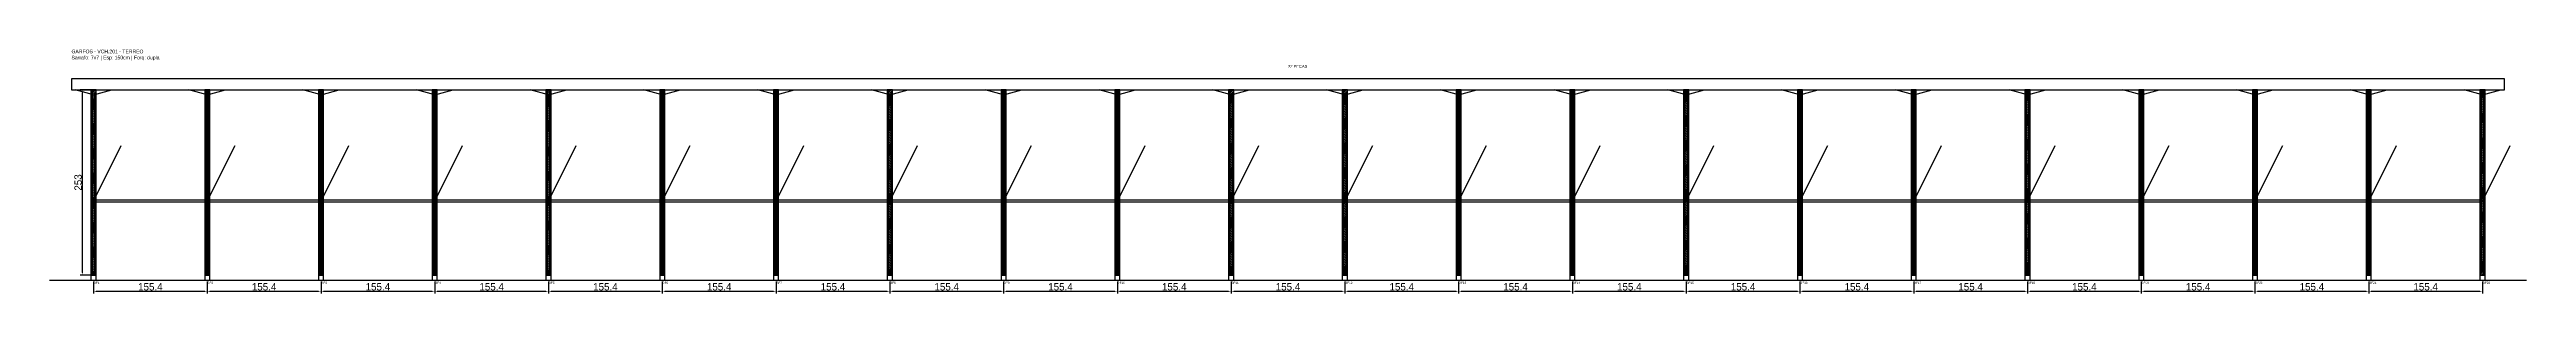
# Model space of a CAD drawing. Header units: metres. Extents: x -30 to 3353, y -25 to 308.
import ezdxf

# ---------------------------------------------------------------- set-up
doc = ezdxf.new("R2010")
doc.units = ezdxf.units.M
for name, color, linetype in [('BARRA_ANCORAGEM', 1, 'Continuous'), ('COTA', 241, 'Continuous'), ('GARFOS OK', 3, 'Continuous'), ('NOME DA VIGA', 6, 'Continuous'), ('SARR_7x7', 40, 'Continuous'), ('TIRAS REESCORAMENTO', 252, 'Continuous'), ('VIGAS', 3, 'Continuous')]:
    doc.layers.add(name, color=color, linetype=linetype)
doc.dimstyles.new('EZ DXF', dxfattribs={"dimtxt": 10, "dimasz": 3.5, "dimexe": 3, "dimexo": 1.5, "dimgap": 1, "dimtad": 1, "dimdec": 1, "dimdsep": 46, "dimcen": 2.5, "dimazin": 3, "dimtfac": 1, "dimtmove": 0, "dimatfit": 3})

msp = doc.modelspace()

# ---------------------------------------------------------------- hatches: boundary and pattern name
at = {"layer": 'COTA'}
h = msp.add_hatch(dxfattribs=at)
h.set_pattern_fill('ANSI31', scale=0.5)
h.paths.add_polyline_path([(26.5, 0), (33.5, 0), (33.5, 253), (26.5, 253)])
h = msp.add_hatch(dxfattribs=at)
h.set_pattern_fill('ANSI31', scale=0.5)
h.paths.add_polyline_path([(181.87, 0), (188.87, 0), (188.87, 253), (181.87, 253)])
h = msp.add_hatch(dxfattribs=at)
h.set_pattern_fill('ANSI31', scale=0.5)
h.paths.add_polyline_path([(337.24, 0), (344.24, 0), (344.24, 253), (337.24, 253)])
h = msp.add_hatch(dxfattribs=at)
h.set_pattern_fill('ANSI31', scale=0.5)
h.paths.add_polyline_path([(492.6, 0), (499.6, 0), (499.6, 253), (492.6, 253)])
h = msp.add_hatch(dxfattribs=at)
h.set_pattern_fill('ANSI31', scale=0.5)
h.paths.add_polyline_path([(647.97, 0), (654.97, 0), (654.97, 253), (647.97, 253)])
h = msp.add_hatch(dxfattribs=at)
h.set_pattern_fill('ANSI31', scale=0.5)
h.paths.add_polyline_path([(803.34, 0), (810.34, 0), (810.34, 253), (803.34, 253)])
h = msp.add_hatch(dxfattribs=at)
h.set_pattern_fill('ANSI31', scale=0.5)
h.paths.add_polyline_path([(958.71, 0), (965.71, 0), (965.71, 253), (958.71, 253)])
h = msp.add_hatch(dxfattribs=at)
h.set_pattern_fill('ANSI31', scale=0.5)
h.paths.add_polyline_path([(1114.07, 0), (1121.07, 0), (1121.07, 253), (1114.07, 253)])
h = msp.add_hatch(dxfattribs=at)
h.set_pattern_fill('ANSI31', scale=0.5)
h.paths.add_polyline_path([(1269.44, 0), (1276.44, 0), (1276.44, 253), (1269.44, 253)])
h = msp.add_hatch(dxfattribs=at)
h.set_pattern_fill('ANSI31', scale=0.5)
h.paths.add_polyline_path([(1424.81, 0), (1431.81, 0), (1431.81, 253), (1424.81, 253)])
h = msp.add_hatch(dxfattribs=at)
h.set_pattern_fill('ANSI31', scale=0.5)
h.paths.add_polyline_path([(1580.18, 0), (1587.18, 0), (1587.18, 253), (1580.18, 253)])
h = msp.add_hatch(dxfattribs=at)
h.set_pattern_fill('ANSI31', scale=0.5)
h.paths.add_polyline_path([(1735.54, 0), (1742.54, 0), (1742.54, 253), (1735.54, 253)])
h = msp.add_hatch(dxfattribs=at)
h.set_pattern_fill('ANSI31', scale=0.5)
h.paths.add_polyline_path([(1890.91, 0), (1897.91, 0), (1897.91, 253), (1890.91, 253)])
h = msp.add_hatch(dxfattribs=at)
h.set_pattern_fill('ANSI31', scale=0.5)
h.paths.add_polyline_path([(2046.28, 0), (2053.28, 0), (2053.28, 253), (2046.28, 253)])
h = msp.add_hatch(dxfattribs=at)
h.set_pattern_fill('ANSI31', scale=0.5)
h.paths.add_polyline_path([(2201.65, 0), (2208.65, 0), (2208.65, 253), (2201.65, 253)])
h = msp.add_hatch(dxfattribs=at)
h.set_pattern_fill('ANSI31', scale=0.5)
h.paths.add_polyline_path([(2357.01, 0), (2364.01, 0), (2364.01, 253), (2357.01, 253)])
h = msp.add_hatch(dxfattribs=at)
h.set_pattern_fill('ANSI31', scale=0.5)
h.paths.add_polyline_path([(2512.38, 0), (2519.38, 0), (2519.38, 253), (2512.38, 253)])
h = msp.add_hatch(dxfattribs=at)
h.set_pattern_fill('ANSI31', scale=0.5)
h.paths.add_polyline_path([(2667.75, 0), (2674.75, 0), (2674.75, 253), (2667.75, 253)])
h = msp.add_hatch(dxfattribs=at)
h.set_pattern_fill('ANSI31', scale=0.5)
h.paths.add_polyline_path([(2823.12, 0), (2830.12, 0), (2830.12, 253), (2823.12, 253)])
h = msp.add_hatch(dxfattribs=at)
h.set_pattern_fill('ANSI31', scale=0.5)
h.paths.add_polyline_path([(2978.48, 0), (2985.48, 0), (2985.48, 253), (2978.48, 253)])
h = msp.add_hatch(dxfattribs=at)
h.set_pattern_fill('ANSI31', scale=0.5)
h.paths.add_polyline_path([(3133.85, 0), (3140.85, 0), (3140.85, 253), (3133.85, 253)])
h = msp.add_hatch(dxfattribs=at)
h.set_pattern_fill('ANSI31', scale=0.5)
h.paths.add_polyline_path([(3289.22, 0), (3296.22, 0), (3296.22, 253), (3289.22, 253)])

# ---------------------------------------------------------------- linework, layer by layer
at = {"layer": 'BARRA_ANCORAGEM'}
for p, q in [((30, 101.2), (67.95, 177.1)), ((185.37, 101.2), (223.32, 177.1)), ((340.74, 101.2), (378.69, 177.1)), ((496.1, 101.2), (534.05, 177.1)), ((651.47, 101.2), (689.42, 177.1)), ((806.84, 101.2), (844.79, 177.1)), ((962.21, 101.2), (1000.16, 177.1)), ((1117.57, 101.2), (1155.52, 177.1)), ((1272.94, 101.2), (1310.89, 177.1)), ((1428.31, 101.2), (1466.26, 177.1)), ((1583.68, 101.2), (1621.63, 177.1)), ((1739.04, 101.2), (1776.99, 177.1)), ((1894.41, 101.2), (1932.36, 177.1)), ((2049.78, 101.2), (2087.73, 177.1)), ((2205.15, 101.2), (2243.1, 177.1)), ((2360.51, 101.2), (2398.46, 177.1)), ((2515.88, 101.2), (2553.83, 177.1)), ((2671.25, 101.2), (2709.2, 177.1)), ((2826.62, 101.2), (2864.57, 177.1)), ((2981.98, 101.2), (3019.93, 177.1)), ((3137.35, 101.2), (3175.3, 177.1)), ((3292.72, 101.2), (3330.67, 177.1))]:
    msp.add_line(p, q, dxfattribs=at)
at = {"layer": 'GARFOS OK'}
for p, q in [((30, 246), (5, 253)), ((5, 253), (55, 253)), ((30, 246), (55, 253)), ((185.37, 246), (160.37, 253)), ((160.37, 253), (210.37, 253)), ((185.37, 246), (210.37, 253)), ((340.74, 246), (315.74, 253)), ((315.74, 253), (365.74, 253)), ((340.74, 246), (365.74, 253)), ((496.1, 246), (471.1, 253)), ((471.1, 253), (521.1, 253)), ((496.1, 246), (521.1, 253)), ((651.47, 246), (626.47, 253)), ((626.47, 253), (676.47, 253)), ((651.47, 246), (676.47, 253)), ((806.84, 246), (781.84, 253)), ((781.84, 253), (831.84, 253)), ((806.84, 246), (831.84, 253)), ((962.21, 246), (937.21, 253)), ((937.21, 253), (987.21, 253)), ((962.21, 246), (987.21, 253)), ((1117.57, 246), (1092.57, 253)), ((1092.57, 253), (1142.57, 253)), ((1117.57, 246), (1142.57, 253)), ((1272.94, 246), (1247.94, 253)), ((1247.94, 253), (1297.94, 253)), ((1272.94, 246), (1297.94, 253)), ((1428.31, 246), (1403.31, 253)), ((1403.31, 253), (1453.31, 253)), ((1428.31, 246), (1453.31, 253)), ((1583.68, 246), (1558.68, 253)), ((1558.68, 253), (1608.68, 253)), ((1583.68, 246), (1608.68, 253)), ((1739.04, 246), (1714.04, 253)), ((1714.04, 253), (1764.04, 253)), ((1739.04, 246), (1764.04, 253)), ((1894.41, 246), (1869.41, 253)), ((1869.41, 253), (1919.41, 253)), ((1894.41, 246), (1919.41, 253)), ((2049.78, 246), (2024.78, 253)), ((2024.78, 253), (2074.78, 253)), ((2049.78, 246), (2074.78, 253)), ((2205.15, 246), (2180.15, 253)), ((2180.15, 253), (2230.15, 253)), ((2205.15, 246), (2230.15, 253)), ((2360.51, 246), (2335.51, 253)), ((2335.51, 253), (2385.51, 253)), ((2360.51, 246), (2385.51, 253)), ((2515.88, 246), (2490.88, 253)), ((2490.88, 253), (2540.88, 253)), ((2515.88, 246), (2540.88, 253)), ((2671.25, 246), (2646.25, 253)), ((2646.25, 253), (2696.25, 253)), ((2671.25, 246), (2696.25, 253)), ((2826.62, 246), (2801.62, 253)), ((2801.62, 253), (2851.62, 253)), ((2826.62, 246), (2851.62, 253)), ((2981.98, 246), (2956.98, 253)), ((2956.98, 253), (3006.98, 253)), ((2981.98, 246), (3006.98, 253)), ((3137.35, 246), (3112.35, 253)), ((3112.35, 253), (3162.35, 253)), ((3137.35, 246), (3162.35, 253)), ((3292.72, 246), (3267.72, 253)), ((3267.72, 253), (3317.72, 253)), ((3292.72, 246), (3317.72, 253))]:
    msp.add_line(p, q, dxfattribs=at)
at = {"layer": 'GARFOS OK', "linetype": 'CONTINUOUS'}
msp.add_line((-30, -7), (3352.72, -7), dxfattribs=at)
at = {"layer": 'GARFOS OK'}
for points in [[(26.5, 0), (33.5, 0), (33.5, 253), (26.5, 253), (26.5, 0)], [(181.87, 0), (188.87, 0), (188.87, 253), (181.87, 253), (181.87, 0)], [(337.24, 0), (344.24, 0), (344.24, 253), (337.24, 253), (337.24, 0)], [(492.6, 0), (499.6, 0), (499.6, 253), (492.6, 253), (492.6, 0)], [(647.97, 0), (654.97, 0), (654.97, 253), (647.97, 253), (647.97, 0)], [(803.34, 0), (810.34, 0), (810.34, 253), (803.34, 253), (803.34, 0)], [(958.71, 0), (965.71, 0), (965.71, 253), (958.71, 253), (958.71, 0)], [(1114.07, 0), (1121.07, 0), (1121.07, 253), (1114.07, 253), (1114.07, 0)], [(1269.44, 0), (1276.44, 0), (1276.44, 253), (1269.44, 253), (1269.44, 0)], [(1424.81, 0), (1431.81, 0), (1431.81, 253), (1424.81, 253), (1424.81, 0)], [(1580.18, 0), (1587.18, 0), (1587.18, 253), (1580.18, 253), (1580.18, 0)], [(1735.54, 0), (1742.54, 0), (1742.54, 253), (1735.54, 253), (1735.54, 0)], [(1890.91, 0), (1897.91, 0), (1897.91, 253), (1890.91, 253), (1890.91, 0)], [(2046.28, 0), (2053.28, 0), (2053.28, 253), (2046.28, 253), (2046.28, 0)], [(2201.65, 0), (2208.65, 0), (2208.65, 253), (2201.65, 253), (2201.65, 0)], [(2357.01, 0), (2364.01, 0), (2364.01, 253), (2357.01, 253), (2357.01, 0)], [(2512.38, 0), (2519.38, 0), (2519.38, 253), (2512.38, 253), (2512.38, 0)], [(2667.75, 0), (2674.75, 0), (2674.75, 253), (2667.75, 253), (2667.75, 0)], [(2823.12, 0), (2830.12, 0), (2830.12, 253), (2823.12, 253), (2823.12, 0)], [(2978.48, 0), (2985.48, 0), (2985.48, 253), (2978.48, 253), (2978.48, 0)], [(3133.85, 0), (3140.85, 0), (3140.85, 253), (3133.85, 253), (3133.85, 0)], [(3289.22, 0), (3296.22, 0), (3296.22, 253), (3289.22, 253), (3289.22, 0)]]:
    msp.add_lwpolyline(points, dxfattribs=at)
at = {"layer": 'SARR_7x7'}
for points in [[(26.5, -7), (33.5, -7), (33.5, 0), (26.5, 0), (26.5, -7)], [(181.87, -7), (188.87, -7), (188.87, 0), (181.87, 0), (181.87, -7)], [(337.24, -7), (344.24, -7), (344.24, 0), (337.24, 0), (337.24, -7)], [(492.6, -7), (499.6, -7), (499.6, 0), (492.6, 0), (492.6, -7)], [(647.97, -7), (654.97, -7), (654.97, 0), (647.97, 0), (647.97, -7)], [(803.34, -7), (810.34, -7), (810.34, 0), (803.34, 0), (803.34, -7)], [(958.71, -7), (965.71, -7), (965.71, 0), (958.71, 0), (958.71, -7)], [(1114.07, -7), (1121.07, -7), (1121.07, 0), (1114.07, 0), (1114.07, -7)], [(1269.44, -7), (1276.44, -7), (1276.44, 0), (1269.44, 0), (1269.44, -7)], [(1424.81, -7), (1431.81, -7), (1431.81, 0), (1424.81, 0), (1424.81, -7)], [(1580.18, -7), (1587.18, -7), (1587.18, 0), (1580.18, 0), (1580.18, -7)], [(1735.54, -7), (1742.54, -7), (1742.54, 0), (1735.54, 0), (1735.54, -7)], [(1890.91, -7), (1897.91, -7), (1897.91, 0), (1890.91, 0), (1890.91, -7)], [(2046.28, -7), (2053.28, -7), (2053.28, 0), (2046.28, 0), (2046.28, -7)], [(2201.65, -7), (2208.65, -7), (2208.65, 0), (2201.65, 0), (2201.65, -7)], [(2357.01, -7), (2364.01, -7), (2364.01, 0), (2357.01, 0), (2357.01, -7)], [(2512.38, -7), (2519.38, -7), (2519.38, 0), (2512.38, 0), (2512.38, -7)], [(2667.75, -7), (2674.75, -7), (2674.75, 0), (2667.75, 0), (2667.75, -7)], [(2823.12, -7), (2830.12, -7), (2830.12, 0), (2823.12, 0), (2823.12, -7)], [(2978.48, -7), (2985.48, -7), (2985.48, 0), (2978.48, 0), (2978.48, -7)], [(3133.85, -7), (3140.85, -7), (3140.85, 0), (3133.85, 0), (3133.85, -7)], [(3289.22, -7), (3296.22, -7), (3296.22, 0), (3289.22, 0), (3289.22, -7)]]:
    msp.add_lwpolyline(points, dxfattribs=at)
at = {"layer": 'TIRAS REESCORAMENTO'}
for points in [[(30, 100), (185.37, 100), (185.37, 102.5), (30, 102.5), (30, 100)], [(185.37, 100), (340.74, 100), (340.74, 102.5), (185.37, 102.5), (185.37, 100)], [(340.74, 100), (496.1, 100), (496.1, 102.5), (340.74, 102.5), (340.74, 100)], [(496.1, 100), (651.47, 100), (651.47, 102.5), (496.1, 102.5), (496.1, 100)], [(651.47, 100), (806.84, 100), (806.84, 102.5), (651.47, 102.5), (651.47, 100)], [(806.84, 100), (962.21, 100), (962.21, 102.5), (806.84, 102.5), (806.84, 100)], [(962.21, 100), (1117.57, 100), (1117.57, 102.5), (962.21, 102.5), (962.21, 100)], [(1117.57, 100), (1272.94, 100), (1272.94, 102.5), (1117.57, 102.5), (1117.57, 100)], [(1272.94, 100), (1428.31, 100), (1428.31, 102.5), (1272.94, 102.5), (1272.94, 100)], [(1428.31, 100), (1583.68, 100), (1583.68, 102.5), (1428.31, 102.5), (1428.31, 100)], [(1583.68, 100), (1739.04, 100), (1739.04, 102.5), (1583.68, 102.5), (1583.68, 100)], [(1739.04, 100), (1894.41, 100), (1894.41, 102.5), (1739.04, 102.5), (1739.04, 100)], [(1894.41, 100), (2049.78, 100), (2049.78, 102.5), (1894.41, 102.5), (1894.41, 100)], [(2049.78, 100), (2205.15, 100), (2205.15, 102.5), (2049.78, 102.5), (2049.78, 100)], [(2205.15, 100), (2360.51, 100), (2360.51, 102.5), (2205.15, 102.5), (2205.15, 100)], [(2360.51, 100), (2515.88, 100), (2515.88, 102.5), (2360.51, 102.5), (2360.51, 100)], [(2515.88, 100), (2671.25, 100), (2671.25, 102.5), (2515.88, 102.5), (2515.88, 100)], [(2671.25, 100), (2826.62, 100), (2826.62, 102.5), (2671.25, 102.5), (2671.25, 100)], [(2826.62, 100), (2981.98, 100), (2981.98, 102.5), (2826.62, 102.5), (2826.62, 100)], [(2981.98, 100), (3137.35, 100), (3137.35, 102.5), (2981.98, 102.5), (2981.98, 100)], [(3137.35, 100), (3292.72, 100), (3292.72, 102.5), (3137.35, 102.5), (3137.35, 100)]]:
    msp.add_lwpolyline(points, dxfattribs=at)
at = {"layer": 'VIGAS'}
msp.add_lwpolyline([(0, 253), (3322.72, 253), (3322.72, 268), (0, 268), (0, 253)], dxfattribs=at)

# ---------------------------------------------------------------- texts
at = {"layer": 'NOME DA VIGA'}
for s, height, p in [('22 PECAS', 4, (1661.36, 283)), ('GF1', 3, (30, -12)), ('GF2', 3, (185.37, -12)), ('GF3', 3, (340.74, -12)), ('GF4', 3, (496.1, -12)), ('GF5', 3, (651.47, -12)), ('GF6', 3, (806.84, -12)), ('GF7', 3, (962.21, -12)), ('GF8', 3, (1117.57, -12)), ('GF9', 3, (1272.94, -12)), ('GF10', 3, (1428.31, -12)), ('GF11', 3, (1583.68, -12)), ('GF12', 3, (1739.04, -12)), ('GF13', 3, (1894.41, -12)), ('GF14', 3, (2049.78, -12)), ('GF15', 3, (2205.15, -12)), ('GF16', 3, (2360.51, -12)), ('GF17', 3, (2515.88, -12)), ('GF18', 3, (2671.25, -12)), ('GF19', 3, (2826.62, -12)), ('GF20', 3, (2981.98, -12)), ('GF21', 3, (3137.35, -12)), ('GF22', 3, (3292.72, -12))]:
    msp.add_text(s, height=height, dxfattribs=at).set_placement(p)
at = {"layer": 'NOME DA VIGA', "insert": (0, 293), "char_height": 5, "attachment_point": 7}
msp.add_mtext('GARFOS - VCH.201 - TERREO\\PSarrafo: 7x7 | Esp: 150cm | Forq: dupla', dxfattribs=at)

# ---------------------------------------------------------------- dimensions: what is measured, and where the dimension line sits
at = {"layer": 'COTA'}
msp.add_linear_dim(base=(15, 0), p1=(30, 0), p2=(30, 253), angle=90, dimstyle='EZ DXF', dxfattribs=at).render()
for base, p1, p2 in [((30, -22), (30, -7), (185.37, -7)), ((185.37, -22), (185.37, -7), (340.74, -7)), ((340.74, -22), (340.74, -7), (496.1, -7)), ((496.1, -22), (496.1, -7), (651.47, -7)), ((651.47, -22), (651.47, -7), (806.84, -7)), ((806.84, -22), (806.84, -7), (962.21, -7)), ((962.21, -22), (962.21, -7), (1117.57, -7)), ((1117.57, -22), (1117.57, -7), (1272.94, -7)), ((1272.94, -22), (1272.94, -7), (1428.31, -7)), ((1428.31, -22), (1428.31, -7), (1583.68, -7)), ((1583.68, -22), (1583.68, -7), (1739.04, -7)), ((1739.04, -22), (1739.04, -7), (1894.41, -7)), ((1894.41, -22), (1894.41, -7), (2049.78, -7)), ((2049.78, -22), (2049.78, -7), (2205.15, -7)), ((2205.15, -22), (2205.15, -7), (2360.51, -7)), ((2360.51, -22), (2360.51, -7), (2515.88, -7)), ((2515.88, -22), (2515.88, -7), (2671.25, -7)), ((2671.25, -22), (2671.25, -7), (2826.62, -7)), ((2826.62, -22), (2826.62, -7), (2981.98, -7)), ((2981.98, -22), (2981.98, -7), (3137.35, -7)), ((3137.35, -22), (3137.35, -7), (3292.72, -7))]:
    msp.add_linear_dim(base=base, p1=p1, p2=p2, dimstyle='EZ DXF', dxfattribs=at).render()

doc.saveas('drawing.dxf')
